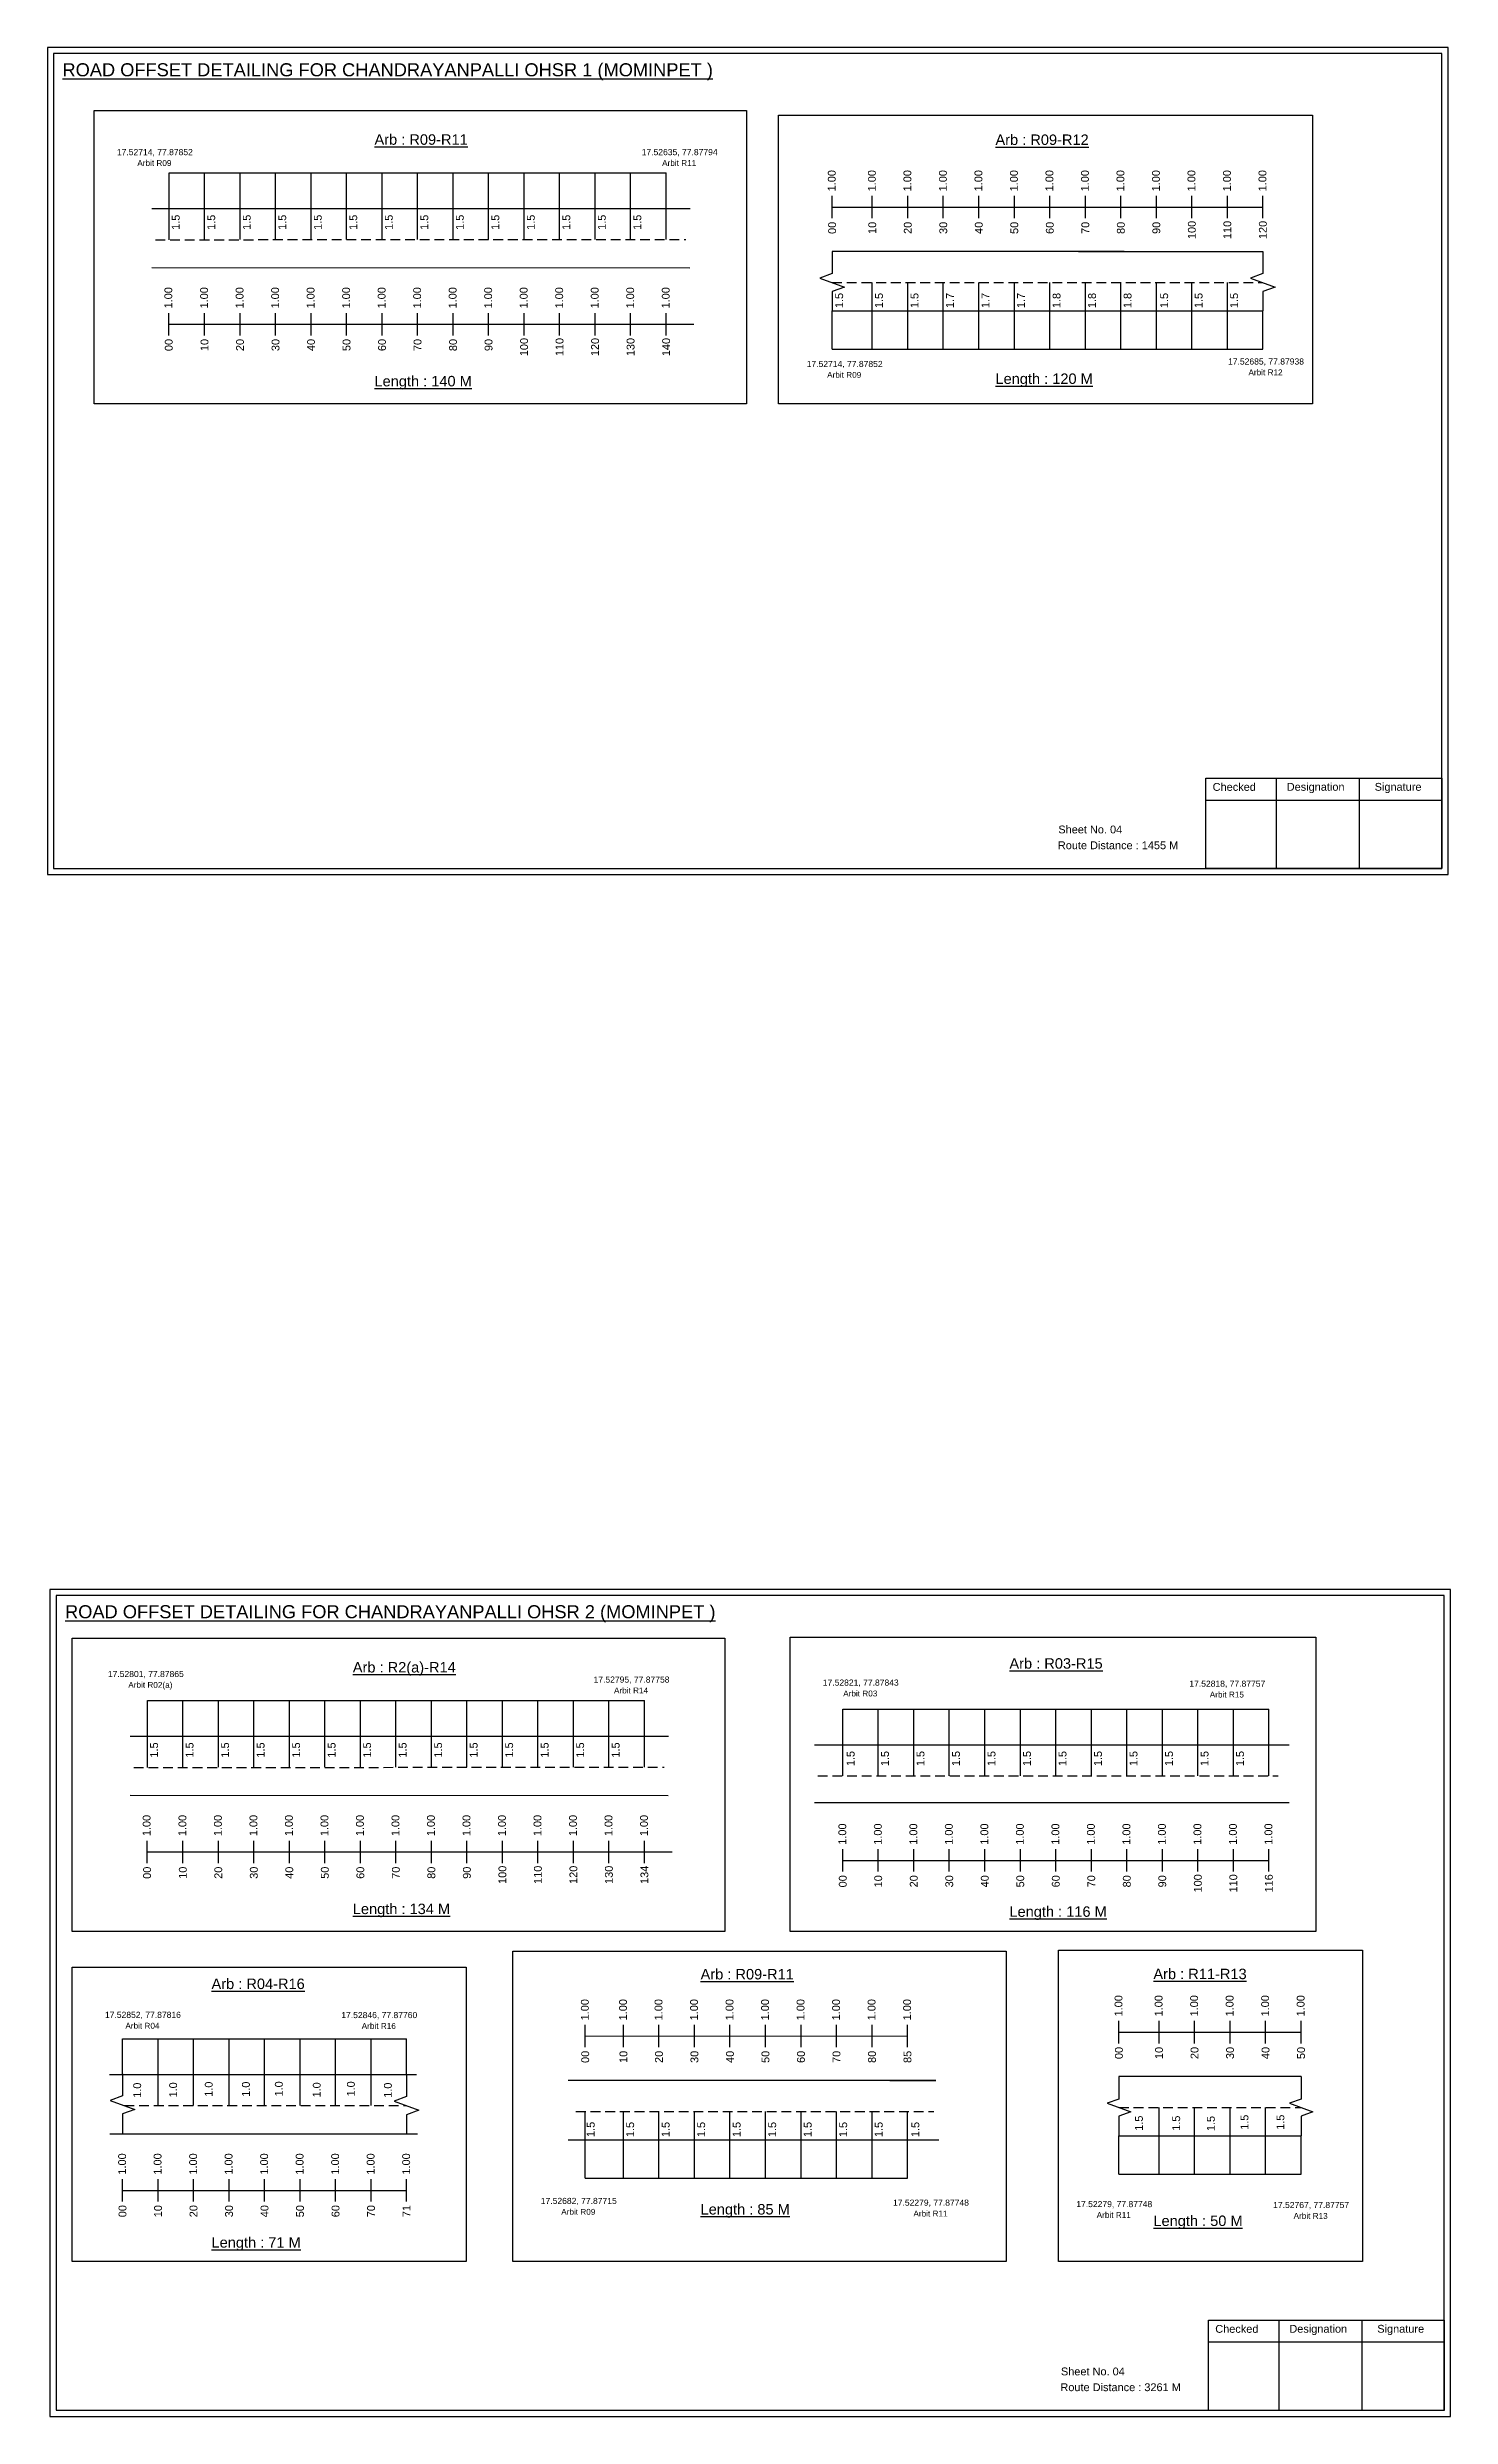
# Model space of a CAD drawing. Header units: inches. Extents: x 396 to 3839, y 6 to 2803.
# Drawn here: x 2616 to 3153, y 6 to 913 of the extents above; entities that cross this region are included whole.
import ezdxf

# ---------------------------------------------------------------- set-up
doc = ezdxf.new("R2010")
doc.units = ezdxf.units.IN
doc.header["$MEASUREMENT"] = 0
doc.linetypes.add('DASHED2', pattern=[0.375, 0.25, -0.125])
doc.layers.add('PDF_Geometry', color=7, linetype='Continuous')
doc.layers.add('PDF_Text', color=5, linetype='Continuous')
doc.styles.add('PDF Arial', font='arial.ttf')
doc.styles.get("Standard").update_dxf_attribs({"font": 'arial.ttf'})

msp = doc.modelspace()

# ---------------------------------------------------------------- texts
at = {"color": 242, "true_color": 0xcd2027}
for s, height, p in [('%%UROAD OFFSET DETAILING FOR CHANDRAYANPALLI OHSR 1 (MOMINPET )', 5, (2621.56, 902.03)), ('%%UArb : R09-R11', 4, (2741.07, 875.83)), ('%%UArb : R09-R12', 4, (2978.91, 875.76)), ('%%ULength : 140 M', 4, (2741.07, 783.33)), ('%%ULength : 120 M', 4, (2978.91, 784.26)), ('%%UROAD OFFSET DETAILING FOR CHANDRAYANPALLI OHSR 2 (MOMINPET )', 5, (2622.55, 311.71)), ('%%UArb : R2(a)-R14', 4, (2732.76, 290.96)), ('%%UArb : R03-R15', 4, (2984.26, 292.41)), ('%%ULength : 134 M', 4, (2732.76, 198.46)), ('%%ULength : 116 M', 4, (2984.26, 197.41)), ('%%UArb : R04-R16', 4, (2678.65, 169.76)), ('%%UArb : R09-R11', 4, (2865.97, 173.45)), ('%%UArb : R11-R13', 4, (3039.4, 173.55)), ('%%ULength : 85 M', 4, (2865.97, 83.45)), ('%%ULength : 50 M', 4, (3039.4, 79.05)), ('%%ULength : 71 M', 4, (2678.65, 70.76))]:
    msp.add_text(s, height=height, dxfattribs=at).set_placement(p)
at = {"color": 5}
for s, height, p in [('17.52714, 77.87852', 2.34, (2642.41, 871.84)), ('17.52635, 77.87794', 2.34, (2843.41, 871.84)), ('Arbit R09', 2.246, (2650.23, 867.71)), ('Arbit R11', 2.246, (2851.23, 867.71)), ('17.52714, 77.87852', 2.34, (2906.61, 790.74)), ('17.52685, 77.87938', 2.34, (3067.99, 791.69)), ('Arbit R12', 2.246, (3075.81, 787.56)), ('Arbit R09', 2.246, (2914.43, 786.61)), ('17.52801, 77.87865', 2.34, (2638.95, 289.2)), ('Arbit R02(a)', 2.2464, (2646.77, 285.08)), ('17.52795, 77.87758', 2.34, (2824.98, 287.07)), ('Arbit R14', 2.246, (2832.8, 282.95)), ('17.52821, 77.87843', 2.34, (2912.77, 285.92)), ('Arbit R03', 2.246, (2920.59, 281.79)), ('17.52818, 77.87757', 2.34, (3053.17, 285.5)), ('Arbit R15', 2.246, (3060.99, 281.38)), ('17.52852, 77.87816', 2.34, (2637.84, 158.72)), ('Arbit R04', 2.246, (2645.66, 154.59)), ('17.52846, 77.87760', 2.34, (2728.36, 158.63)), ('Arbit R16', 2.246, (2736.18, 154.5)), ('17.52682, 77.87715', 2.34, (2804.77, 87.48)), ('Arbit R09', 2.246, (2812.59, 83.35)), ('17.52279, 77.87748', 2.34, (2939.67, 86.82)), ('Arbit R11', 2.246, (2947.49, 82.69)), ('17.52279, 77.87748', 2.34, (3009.87, 86.27)), ('Arbit R11', 2.246, (3017.69, 82.15)), ('17.52767, 77.87757', 2.34, (3085.27, 85.91)), ('Arbit R13', 2.246, (3093.09, 81.79))]:
    msp.add_text(s, height=height, dxfattribs=at).set_placement(p)
at = {"color": 217, "true_color": 0x93278f}
for s, p in [('1.00', (2917.7, 857.99)), ('1.00', (2933.07, 857.99)), ('1.00', (2946.67, 857.99)), ('1.00', (2960.27, 857.99)), ('1.00', (2973.87, 857.99)), ('1.00', (2987.47, 857.99)), ('1.00', (3001.07, 857.99)), ('1.00', (3014.67, 857.99)), ('1.00', (3028.27, 857.99)), ('1.00', (3041.87, 857.99)), ('1.00', (3055.47, 857.99)), ('1.00', (3069.07, 857.99)), ('1.00', (3082.67, 857.99)), ('00', (2917.85, 841.67)), ('10', (2933.22, 841.67)), ('20', (2946.82, 841.67)), ('30', (2960.42, 841.67)), ('40', (2974.02, 841.67)), ('50', (2987.62, 841.67)), ('60', (3001.22, 841.67)), ('70', (3014.82, 841.67)), ('80', (3028.42, 841.67)), ('90', (3042.02, 841.67)), ('100', (3055.62, 839.71)), ('110', (3069.22, 839.71)), ('120', (3082.82, 839.71)), ('1.00', (2663.61, 813.15)), ('1.00', (2677.31, 813.15)), ('1.00', (2690.91, 813.15)), ('1.00', (2704.51, 813.15)), ('1.00', (2718.11, 813.15)), ('1.00', (2731.71, 813.15)), ('1.00', (2745.31, 813.15)), ('1.00', (2758.91, 813.15)), ('1.00', (2772.51, 813.15)), ('1.00', (2786.11, 813.15)), ('1.00', (2799.71, 813.15)), ('1.00', (2813.31, 813.15)), ('1.00', (2826.91, 813.15)), ('1.00', (2840.51, 813.15)), ('1.00', (2854.11, 813.15)), ('00', (2663.76, 796.83)), ('10', (2677.46, 796.83)), ('20', (2691.06, 796.83)), ('30', (2704.66, 796.83)), ('40', (2718.26, 796.83)), ('50', (2731.86, 796.83)), ('60', (2745.46, 796.83)), ('70', (2759.06, 796.83)), ('80', (2772.66, 796.83)), ('90', (2786.26, 796.83)), ('100', (2799.86, 794.88)), ('110', (2813.46, 794.88)), ('120', (2827.06, 794.88)), ('130', (2840.66, 794.88)), ('140', (2854.26, 794.88)), ('1.00', (2655.3, 228.28)), ('1.00', (2669, 228.28)), ('1.00', (2682.6, 228.28)), ('1.00', (2696.2, 228.28)), ('1.00', (2709.8, 228.28)), ('1.00', (2723.4, 228.28)), ('1.00', (2737, 228.28)), ('1.00', (2750.6, 228.28)), ('1.00', (2764.2, 228.28)), ('1.00', (2777.8, 228.28)), ('1.00', (2791.4, 228.28)), ('1.00', (2805, 228.28)), ('1.00', (2818.6, 228.28)), ('1.00', (2832.2, 228.28)), ('1.00', (2845.8, 228.28)), ('1.00', (2921.76, 225)), ('1.00', (2935.36, 225)), ('1.00', (2948.96, 225)), ('1.00', (2962.56, 225)), ('1.00', (2976.16, 225)), ('1.00', (2989.76, 225)), ('1.00', (3003.36, 225)), ('1.00', (3016.96, 225)), ('1.00', (3030.56, 225)), ('1.00', (3044.16, 225)), ('1.00', (3057.76, 225)), ('1.00', (3071.36, 225)), ('1.00', (3084.96, 225.01)), ('00', (2655.45, 211.96)), ('10', (2669.15, 211.96)), ('20', (2682.75, 211.96)), ('30', (2696.35, 211.96)), ('40', (2709.95, 211.96)), ('50', (2723.55, 211.96)), ('60', (2737.15, 211.96)), ('70', (2750.75, 211.96)), ('80', (2764.35, 211.96)), ('90', (2777.95, 211.96)), ('100', (2791.55, 210)), ('110', (2805.15, 210)), ('120', (2818.75, 210)), ('130', (2832.35, 210)), ('134', (2845.95, 210)), ('00', (2921.91, 208.68)), ('10', (2935.51, 208.68)), ('20', (2949.11, 208.68)), ('30', (2962.71, 208.68)), ('40', (2976.31, 208.68)), ('50', (2989.91, 208.68)), ('60', (3003.51, 208.68)), ('70', (3017.11, 208.68)), ('80', (3030.71, 208.68)), ('90', (3044.31, 208.68)), ('100', (3057.91, 206.73)), ('110', (3071.51, 206.73)), ('116', (3085.11, 206.73)), ('1.00', (2823.13, 157.78)), ('1.00', (2837.76, 157.78)), ('1.00', (2851.36, 157.78)), ('1.00', (2864.96, 157.78)), ('1.00', (2878.56, 157.78)), ('1.00', (2892.16, 157.78)), ('1.00', (2905.76, 157.78)), ('1.00', (2919.36, 157.78)), ('1.00', (2932.96, 157.78)), ('1.00', (2946.56, 157.78)), ('1.00', (3027.53, 159.27)), ('1.00', (3042.9, 159.27)), ('1.00', (3056.5, 159.27)), ('1.00', (3070.1, 159.27)), ('1.00', (3083.7, 159.27)), ('1.00', (3097.3, 159.27)), ('00', (2823.28, 141.46)), ('10', (2837.91, 141.46)), ('20', (2851.51, 141.46)), ('30', (2865.11, 141.46)), ('40', (2878.71, 141.46)), ('50', (2892.31, 141.46)), ('60', (2905.91, 141.46)), ('70', (2919.51, 141.46)), ('80', (2933.11, 141.46)), ('85', (2946.71, 141.46)), ('00', (3027.68, 142.95)), ('10', (3043.05, 142.95)), ('20', (3056.65, 142.95)), ('30', (3070.25, 142.95)), ('40', (3083.85, 142.95)), ('50', (3097.45, 142.95)), ('1.00', (2645.9, 98.72)), ('1.00', (2659.5, 98.72)), ('1.00', (2673.1, 98.72)), ('1.00', (2686.7, 98.72)), ('1.00', (2700.3, 98.72)), ('1.00', (2713.9, 98.72)), ('1.00', (2727.5, 98.72)), ('1.00', (2741.1, 98.72)), ('1.00', (2754.7, 98.72)), ('00', (2646.05, 82.4)), ('10', (2659.65, 82.4)), ('20', (2673.25, 82.4)), ('30', (2686.85, 82.4)), ('40', (2700.45, 82.4)), ('50', (2714.05, 82.4)), ('60', (2727.65, 82.4)), ('70', (2741.25, 82.4)), ('71', (2754.85, 82.4))]:
    msp.add_text(s, height=3, rotation=90, dxfattribs=at).set_placement(p)
for s, p in [('1.5', (2666.45, 843.23)), ('1.5', (2680.05, 843.23)), ('1.5', (2693.65, 843.23)), ('1.5', (2707.25, 843.23)), ('1.5', (2720.85, 843.23)), ('1.5', (2734.45, 843.23)), ('1.5', (2748.05, 843.23)), ('1.5', (2761.65, 843.23)), ('1.5', (2775.25, 843.23)), ('1.5', (2788.85, 843.23)), ('1.5', (2802.45, 843.23)), ('1.5', (2816.05, 843.23)), ('1.5', (2829.65, 843.23)), ('1.5', (2843.25, 843.23)), ('1.5', (2920.55, 813.28)), ('1.5', (2935.81, 813.28)), ('1.5', (2949.41, 813.28)), ('1.7', (2963.01, 813.28)), ('1.7', (2976.61, 813.28)), ('1.7', (2990.21, 813.28)), ('1.8', (3003.81, 813.28)), ('1.8', (3017.41, 813.28)), ('1.8', (3031.01, 813.28)), ('1.5', (3045.03, 813.28)), ('1.5', (3058.21, 813.28)), ('1.5', (3071.81, 813.28)), ('1.5', (2658.15, 258.36)), ('1.5', (2671.75, 258.36)), ('1.5', (2685.35, 258.36)), ('1.5', (2698.95, 258.36)), ('1.5', (2712.55, 258.36)), ('1.5', (2726.15, 258.36)), ('1.5', (2739.75, 258.36)), ('1.5', (2753.35, 258.36)), ('1.5', (2766.95, 258.36)), ('1.5', (2780.55, 258.36)), ('1.5', (2794.15, 258.36)), ('1.5', (2807.75, 258.36)), ('1.5', (2821.35, 258.36)), ('1.5', (2834.95, 258.36)), ('1.5', (2924.95, 255.08)), ('1.5', (2938.1, 255.08)), ('1.5', (2951.7, 255.08)), ('1.5', (2965.3, 255.08)), ('1.5', (2978.9, 255.08)), ('1.5', (2992.5, 255.08)), ('1.5', (3006.1, 255.08)), ('1.5', (3019.7, 255.08)), ('1.5', (3033.3, 255.08)), ('1.5', (3046.9, 255.08)), ('1.5', (3060.5, 255.08)), ('1.5', (3074.1, 255.08)), ('1.0', (2651.7, 128.11)), ('1.0', (2665.45, 128.24)), ('1.0', (2679.07, 128.5)), ('1.0', (2693.33, 128.5)), ('1.0', (2705.92, 128.62)), ('1.0', (2720.44, 128.24)), ('1.0', (2733.54, 128.62)), ('1.0', (2747.71, 128.12)), ('1.5', (2825.4, 113.12)), ('1.5', (2840.5, 113.07)), ('1.5', (2854.1, 113.07)), ('1.5', (2867.7, 113.07)), ('1.5', (2881.3, 113.07)), ('1.5', (2894.9, 113.07)), ('1.5', (2908.5, 113.07)), ('1.5', (2922.1, 113.07)), ('1.5', (2935.7, 113.07)), ('1.5', (2949.73, 113.07)), ('1.5', (3035.36, 115.48)), ('1.5', (3049.63, 115.48)), ('1.5', (3062.9, 115.35)), ('1.5', (3075.79, 115.85)), ('1.5', (3089.55, 115.85))]:
    msp.add_text(s, height=3, rotation=90).set_placement(p)
for s, p in [('Route Distance : 1455 M', (3002.8, 606.14)), ('Sheet No. 04', (3002.99, 612.19)), ('Route Distance : 3261 M', (3003.79, 15.82)), ('Sheet No. 04', (3003.98, 21.87))]:
    msp.add_text(s, height=3).set_placement(p)
at = {"layer": 'PDF_Text', "color": 7, "attachment_point": 7, "style": 'PDF Arial'}
for s, insert, char_height in [('Checked', (3062.1, 628.44), 3.001), ('Designation', (3090.47, 627.61), 3.0006), ('Signature', (3124.15, 627.61), 3.001), ('Checked', (3063.09, 38.12), 3.001), ('Designation', (3091.47, 37.29), 3.0006), ('Signature', (3125.15, 37.29), 3.001)]:
    msp.add_mtext(s, dxfattribs=dict(at, insert=insert, char_height=char_height))

# ---------------------------------------------------------------- linework, layer by layer
at = {"color": 5}
for p, q in [((2662.38, 865.09), (2852.78, 865.09)), ((2916.37, 797.55), (3081.34, 797.55)), ((2654.08, 280.22), (2844.48, 280.22)), ((2920.44, 276.94), (3083.64, 276.94)), ((2644.57, 150.66), (2753.37, 150.66)), ((2821.8, 97.34), (2945.23, 97.34)), ((3026.21, 98.84), (3095.98, 98.84))]:
    msp.add_line(p, q, dxfattribs=at)
for p, q in [((2662.38, 839.48), (2662.38, 865.09)), ((2675.98, 839.55), (2675.98, 865.09)), ((2689.58, 839.55), (2689.58, 865.09)), ((2703.18, 839.55), (2703.18, 865.09)), ((2716.78, 839.55), (2716.78, 865.09)), ((2730.38, 839.55), (2730.38, 865.09)), ((2743.98, 839.55), (2743.98, 865.09)), ((2757.58, 839.55), (2757.58, 865.09)), ((2771.18, 839.55), (2771.18, 865.09)), ((2784.78, 839.55), (2784.78, 865.09)), ((2798.38, 839.55), (2798.38, 865.09)), ((2811.98, 839.55), (2811.98, 865.09)), ((2825.58, 839.55), (2825.58, 865.09)), ((2839.18, 839.55), (2839.18, 865.09)), ((2852.78, 839.55), (2852.78, 865.09)), ((2655.84, 851.43), (2861.94, 851.44)), ((3028.14, 834.97), (2916.37, 834.97)), ((3010.67, 834.97), (3081.34, 834.97)), ((2655.74, 828.82), (2861.9, 828.72)), ((2931.74, 797.55), (2931.74, 823.08)), ((2945.34, 797.55), (2945.34, 823.08)), ((2958.94, 797.55), (2958.94, 823.08)), ((2972.54, 797.55), (2972.54, 823.08)), ((2986.14, 797.55), (2986.14, 823.08)), ((2999.74, 797.55), (2999.74, 823.08)), ((3013.34, 797.55), (3013.34, 823.08)), ((3026.94, 797.55), (3026.94, 823.08)), ((3040.54, 797.55), (3040.54, 823.08)), ((3054.14, 797.55), (3054.14, 823.08)), ((3067.74, 797.55), (3067.74, 823.08)), ((2916.37, 812.28), (3081.34, 812.28)), ((2916.37, 797.55), (2916.37, 812.28)), ((3081.34, 797.55), (3081.34, 812.28)), ((2654.08, 254.61), (2654.08, 280.22)), ((2667.68, 254.68), (2667.68, 280.22)), ((2681.28, 254.68), (2681.28, 280.22)), ((2694.88, 254.68), (2694.88, 280.22)), ((2708.48, 254.68), (2708.48, 280.22)), ((2722.08, 254.68), (2722.08, 280.22)), ((2735.68, 254.68), (2735.68, 280.22)), ((2749.28, 254.68), (2749.28, 280.22)), ((2762.88, 254.68), (2762.88, 280.22)), ((2776.48, 254.68), (2776.48, 280.22)), ((2790.08, 254.68), (2790.08, 280.22)), ((2803.68, 254.68), (2803.68, 280.22)), ((2817.28, 254.68), (2817.28, 280.22)), ((2830.88, 254.68), (2830.88, 280.22)), ((2844.48, 254.68), (2844.48, 280.22)), ((2920.44, 251.41), (2920.44, 276.94)), ((2934.04, 251.41), (2934.04, 276.94)), ((2947.64, 251.41), (2947.64, 276.94)), ((2961.24, 251.41), (2961.24, 276.94)), ((2974.84, 251.41), (2974.84, 276.94)), ((2988.44, 251.41), (2988.44, 276.94)), ((3002.04, 251.41), (3002.04, 276.94)), ((3015.64, 251.41), (3015.64, 276.94)), ((3029.24, 251.41), (3029.24, 276.94)), ((3042.84, 251.41), (3042.84, 276.94)), ((3056.44, 251.41), (3056.44, 276.94)), ((3070.04, 251.41), (3070.04, 276.94)), ((3083.64, 251.41), (3083.64, 276.94)), ((2647.54, 266.55), (2853.64, 266.56)), ((2909.56, 263.29), (3091.46, 263.29)), ((2647.44, 243.95), (2853.6, 243.85)), ((3091.46, 241.11), (2909.56, 241.11)), ((2644.57, 137.02), (2644.57, 150.66)), ((2658.17, 125.13), (2658.17, 150.66)), ((2671.77, 125.13), (2671.77, 150.66)), ((2685.37, 125.13), (2685.37, 150.66)), ((2698.97, 125.13), (2698.97, 150.66)), ((2712.57, 125.13), (2712.57, 150.66)), ((2726.17, 125.13), (2726.17, 150.66)), ((2739.77, 125.13), (2739.77, 150.66)), ((2753.37, 137.01), (2753.37, 150.66)), ((2639.58, 137.01), (2757.19, 137.07)), ((3095.98, 136.26), (3026.21, 136.26)), ((2956.11, 134.76), (2815.25, 134.76)), ((2938.48, 134.76), (2956.11, 134.76)), ((2821.8, 97.34), (2821.8, 122.88)), ((2836.43, 97.34), (2836.43, 122.88)), ((2850.03, 97.34), (2850.03, 122.88)), ((2863.63, 97.34), (2863.63, 122.88)), ((2877.23, 97.34), (2877.23, 122.88)), ((2890.83, 97.34), (2890.83, 122.88)), ((2904.43, 97.34), (2904.43, 122.88)), ((2918.03, 97.34), (2918.03, 122.88)), ((2931.63, 97.34), (2931.63, 122.88)), ((2945.23, 97.34), (2945.23, 122.88)), ((3041.58, 98.84), (3041.58, 124.37)), ((3055.18, 98.84), (3055.18, 124.37)), ((3068.78, 98.84), (3068.78, 124.37)), ((3082.38, 98.84), (3082.38, 124.37)), ((2639.72, 114.32), (2757.5, 114.32)), ((2815.25, 112.07), (2847.36, 112.07)), ((2847.36, 112.07), (2957.23, 112.07)), ((3026.21, 113.57), (3095.98, 113.57)), ((3026.21, 98.84), (3026.21, 113.57)), ((3095.98, 98.84), (3095.98, 113.57))]:
    msp.add_line(p, q)
at = {"color": 217, "true_color": 0x93278f}
for p, q in [((2916.37, 847.69), (2916.37, 856.25)), ((2931.74, 847.69), (2931.74, 856.25)), ((2945.34, 847.69), (2945.34, 856.25)), ((2958.94, 847.69), (2958.94, 856.25)), ((2972.54, 847.69), (2972.54, 856.25)), ((2986.14, 847.69), (2986.14, 856.25)), ((2999.74, 847.69), (2999.74, 856.25)), ((3013.34, 847.69), (3013.34, 856.25)), ((3026.94, 847.69), (3026.94, 856.25)), ((3040.54, 847.69), (3040.54, 856.25)), ((3054.14, 847.69), (3054.14, 856.25)), ((3067.74, 847.69), (3067.74, 856.25)), ((3081.34, 847.69), (3081.34, 856.25)), ((2916.37, 851.96), (3081.34, 851.96)), ((2662.28, 802.85), (2662.28, 811.41)), ((2675.98, 802.85), (2675.98, 811.41)), ((2689.58, 802.85), (2689.58, 811.41)), ((2703.18, 802.85), (2703.18, 811.41)), ((2716.78, 802.85), (2716.78, 811.41)), ((2730.38, 802.85), (2730.38, 811.41)), ((2743.98, 802.85), (2743.98, 811.41)), ((2757.58, 802.85), (2757.58, 811.41)), ((2771.18, 802.85), (2771.18, 811.41)), ((2784.78, 802.85), (2784.78, 811.41)), ((2798.38, 802.85), (2798.38, 811.41)), ((2811.98, 802.85), (2811.98, 811.41)), ((2825.58, 802.85), (2825.58, 811.41)), ((2839.18, 802.85), (2839.18, 811.41)), ((2852.78, 802.85), (2852.78, 811.41)), ((2662.28, 807.12), (2863.34, 807.17)), ((2653.97, 217.98), (2653.97, 226.54)), ((2653.97, 222.25), (2855.04, 222.29)), ((2667.68, 217.98), (2667.68, 226.54)), ((2681.28, 217.98), (2681.28, 226.54)), ((2694.88, 217.98), (2694.88, 226.54)), ((2708.48, 217.98), (2708.48, 226.54)), ((2722.08, 217.98), (2722.08, 226.54)), ((2735.68, 217.98), (2735.68, 226.54)), ((2749.28, 217.98), (2749.28, 226.54)), ((2762.88, 217.98), (2762.88, 226.54)), ((2776.48, 217.98), (2776.48, 226.54)), ((2790.08, 217.98), (2790.08, 226.54)), ((2803.68, 217.98), (2803.68, 226.54)), ((2817.28, 217.98), (2817.28, 226.54)), ((2830.88, 217.98), (2830.88, 226.54)), ((2844.48, 217.98), (2844.48, 226.54)), ((2920.44, 214.71), (2920.44, 223.27)), ((2920.44, 218.98), (3083.64, 219.01)), ((2934.04, 214.71), (2934.04, 223.27)), ((2947.64, 214.71), (2947.64, 223.27)), ((2961.24, 214.71), (2961.24, 223.27)), ((2974.84, 214.71), (2974.84, 223.27)), ((2988.44, 214.71), (2988.44, 223.27)), ((3002.04, 214.71), (3002.04, 223.27)), ((3015.64, 214.71), (3015.64, 223.27)), ((3029.24, 214.71), (3029.24, 223.27)), ((3042.84, 214.71), (3042.84, 223.27)), ((3056.44, 214.71), (3056.44, 223.27)), ((3070.04, 214.71), (3070.04, 223.27)), ((3083.64, 214.71), (3083.64, 223.27)), ((2821.8, 147.48), (2821.8, 156.04)), ((2836.43, 147.48), (2836.43, 156.04)), ((2850.03, 147.48), (2850.03, 156.04)), ((2863.63, 147.48), (2863.63, 156.04)), ((2877.23, 147.48), (2877.23, 156.04)), ((2890.83, 147.48), (2890.83, 156.04)), ((2904.43, 147.48), (2904.43, 156.04)), ((2918.03, 147.48), (2918.03, 156.04)), ((2931.63, 147.48), (2931.63, 156.04)), ((2945.23, 147.48), (2945.23, 156.04)), ((3026.21, 148.98), (3026.21, 157.54)), ((3041.58, 148.98), (3041.58, 157.54)), ((3055.18, 148.98), (3055.18, 157.54)), ((3068.78, 148.98), (3068.78, 157.54)), ((3082.38, 148.98), (3082.38, 157.54)), ((3095.98, 148.98), (3095.98, 157.54)), ((2821.8, 151.76), (2945.23, 151.83)), ((3026.21, 153.25), (3095.98, 153.25)), ((2644.57, 88.43), (2644.57, 96.98)), ((2644.57, 92.7), (2753.37, 92.7)), ((2658.17, 88.43), (2658.17, 96.98)), ((2671.77, 88.43), (2671.77, 96.98)), ((2685.37, 88.43), (2685.37, 96.98)), ((2698.97, 88.43), (2698.97, 96.98)), ((2712.57, 88.43), (2712.57, 96.98)), ((2726.17, 88.43), (2726.17, 96.98)), ((2739.77, 88.43), (2739.77, 96.98)), ((2753.37, 88.43), (2753.37, 96.98))]:
    msp.add_line(p, q, dxfattribs=at)
at = {"linetype": 'DASHED2', "ltscale": 15}
for p, q in [((2657.19, 839.48), (2860.37, 839.55)), ((2916.37, 823.08), (3081.34, 823.08)), ((2648.89, 254.61), (2852.07, 254.68)), ((2910.83, 251.41), (3087.25, 251.41)), ((2645.33, 125.13), (2753.37, 125.13)), ((2818.22, 122.88), (2955.26, 122.88)), ((3026.21, 124.37), (3095.98, 124.37))]:
    msp.add_line(p, q, dxfattribs=at)
for points in [[(2633.65, 888.98), (2883.5, 888.98), (2883.5, 776.62), (2633.65, 776.62)], [(2895.77, 887.12), (3100.33, 887.12), (3100.33, 776.62), (2895.77, 776.62)], [(2625.34, 304.11), (2875.2, 304.11), (2875.2, 191.75), (2625.34, 191.75)], [(2900.34, 304.43), (3101.58, 304.43), (3101.58, 191.75), (2900.34, 191.75)], [(2794.03, 184.29), (2982.95, 184.29), (2982.95, 65.46), (2794.03, 65.46)], [(3003.11, 184.68), (3119.46, 184.68), (3119.46, 65.46), (3003.11, 65.46)], [(2625.34, 178.14), (2776.2, 178.14), (2776.2, 65.46), (2625.34, 65.46)]]:
    msp.add_lwpolyline(points, close=True)
at = {"linetype": 'Continuous'}
for points in [[(2916.37, 834.97), (2916.37, 826.54), (2911.63, 824.81), (2921.11, 821.36), (2916.37, 819.63), (2916.37, 812.28)], [(3081.34, 834.97), (3081.34, 826.54), (3076.6, 824.81), (3086.08, 821.36), (3081.34, 819.63), (3081.34, 812.28)], [(2644.55, 137.29), (2644.55, 128.86), (2639.81, 127.14), (2649.3, 123.68), (2644.55, 121.96), (2644.55, 114.61)], [(2753.37, 137.01), (2753.37, 128.58), (2748.63, 126.85), (2758.11, 123.4), (2753.37, 121.67), (2753.37, 114.32)], [(3026.21, 136.26), (3026.21, 127.65), (3021.71, 126.01), (3030.71, 122.74), (3026.21, 121.1), (3026.21, 113.57)], [(3095.98, 136.26), (3095.98, 127.65), (3091.48, 126.01), (3100.47, 122.74), (3095.98, 121.1), (3095.98, 113.57)]]:
    msp.add_lwpolyline(points, dxfattribs=at)
at = {"layer": 'PDF_Geometry'}
for points in [[(2615.78, 913.11), (2615.78, 596.4), (3152.25, 596.4), (3152.25, 913.11)], [(2618.1, 910.78), (2618.1, 598.81), (3149.83, 598.81), (3149.83, 910.78)], [(2616.77, 322.78), (2616.77, 6.07), (3153.24, 6.07), (3153.24, 322.78)], [(2619.1, 320.46), (2619.1, 8.49), (3150.83, 8.49), (3150.83, 320.46)]]:
    msp.add_lwpolyline(points, close=True, dxfattribs=at)
at = {"layer": 'PDF_Geometry', "color": 242, "true_color": 0xcc1f26}
for points in [[(3149.83, 598.72), (3059.49, 598.72), (3059.49, 633.33), (3149.83, 633.33)], [(3150.83, 8.4), (3060.48, 8.4), (3060.48, 43.01), (3150.83, 43.01)]]:
    msp.add_lwpolyline(points, close=True, dxfattribs=at)
for points in [[(3086.47, 633.33), (3086.47, 598.72)], [(3118.2, 633.33), (3118.2, 598.72)], [(3059.49, 624.96), (3149.83, 624.96)], [(3087.46, 43.01), (3087.46, 8.4)], [(3119.19, 43.01), (3119.19, 8.4)], [(3060.48, 34.64), (3150.83, 34.64)]]:
    msp.add_lwpolyline(points, dxfattribs=at)

msp.set_redraw_order([(e.dxf.handle, doc.entitydb.next_handle()) for e in msp.query("TEXT MTEXT ATTDEF DIMENSION ARC_DIMENSION")])  # texts and dimensions are drawn at this point

doc.saveas('drawing.dxf')
